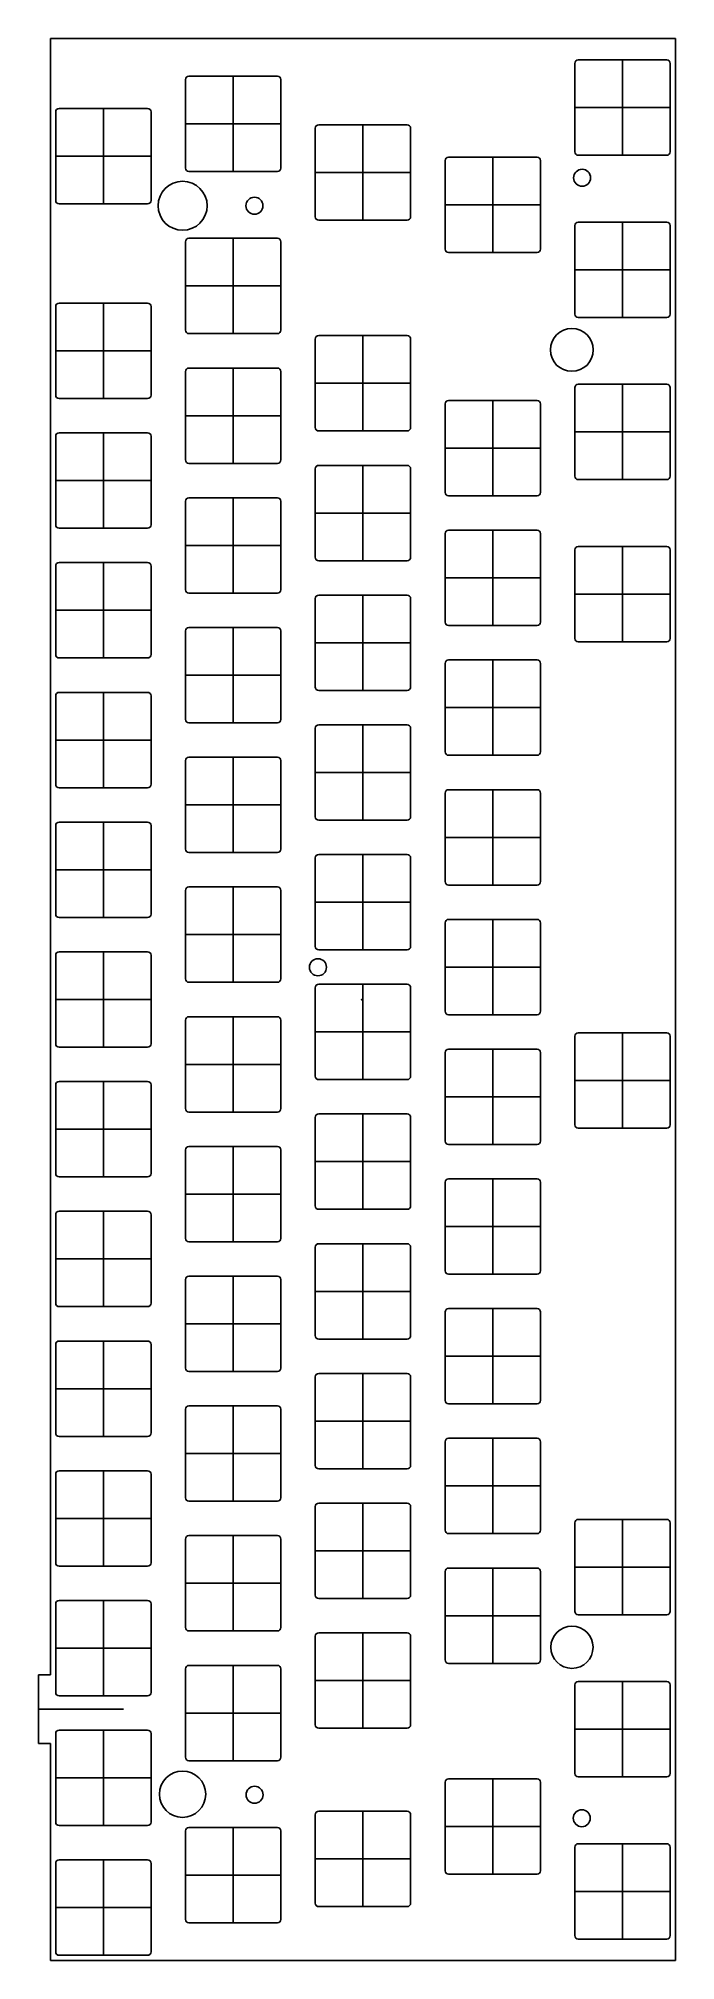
# Model space of a CAD drawing. Header units: centimetres. Extents: x -4.7 to 4.6, y -14.1 to 14.1.
import ezdxf

# ---------------------------------------------------------------- set-up
doc = ezdxf.new("R2010")
doc.units = ezdxf.units.CM
doc.header["$MEASUREMENT"] = 0
for name, color, linetype in [('tmp v6_Sketch10', 7, 'Continuous'), ('tmp v6_Sketch7', 7, 'Continuous'), ('tmp v6_Sketch9', 7, 'Continuous')]:
    doc.layers.add(name, color=color, linetype=linetype)

msp = doc.modelspace()

# ---------------------------------------------------------------- linework, layer by layer
at = {"layer": 'tmp v6_Sketch10'}
for p, q in [((-4.57, 14.115, 0.1), (-4.57, -9.91346, 0.1)), ((4.605, 14.115, 0.1), (-4.57, 14.115, 0.1)), ((4.605, -14.11, 0.1), (4.605, 14.115, 0.1)), ((-2.5375, 13.56125, 0.1), (-1.2375, 13.56125, 0.1)), ((3.1275, 12.449375, 0.1), (3.1275, 13.749375, 0.1)), ((3.1775, 13.799375, 0.1), (4.4775, 13.799375, 0.1)), ((4.5275, 13.749375, 0.1), (4.5275, 12.449375, 0.1)), ((-2.5875, 12.21125, 0.1), (-2.5875, 13.51125, 0.1)), ((-1.1875, 13.51125, 0.1), (-1.1875, 12.21125, 0.1)), ((-4.4925, 11.735, 0.1), (-4.4925, 13.035, 0.1)), ((-4.4425, 13.085, 0.1), (-3.1425, 13.085, 0.1)), ((-3.0925, 13.035, 0.1), (-3.0925, 11.735, 0.1)), ((-0.6825, 11.496875, 0.1), (-0.6825, 12.796875, 0.1)), ((-0.6325, 12.846875, 0.1), (0.6675, 12.846875, 0.1)), ((0.7175, 12.796875, 0.1), (0.7175, 11.496875, 0.1)), ((-1.2375, 12.16125, 0.1), (-2.5375, 12.16125, 0.1)), ((1.2225, 11.020625, 0.1), (1.2225, 12.320625, 0.1)), ((1.2725, 12.370625, 0.1), (2.5725, 12.370625, 0.1)), ((2.6225, 12.320625, 0.1), (2.6225, 11.020625, 0.1)), ((4.4775, 12.399375, 0.1), (3.1775, 12.399375, 0.1)), ((-3.1425, 11.685, 0.1), (-4.4425, 11.685, 0.1)), ((0.6675, 11.446875, 0.1), (-0.6325, 11.446875, 0.1)), ((3.1275, 10.068125, 0.1), (3.1275, 11.368125, 0.1)), ((3.1775, 11.418125, 0.1), (4.4775, 11.418125, 0.1)), ((4.5275, 11.368125, 0.1), (4.5275, 10.068125, 0.1)), ((-2.5875, 9.83, 0.1), (-2.5875, 11.13, 0.1)), ((-2.5375, 11.18, 0.1), (-1.2375, 11.18, 0.1)), ((-1.1875, 11.13, 0.1), (-1.1875, 9.83, 0.1)), ((2.5725, 10.970625, 0.1), (1.2725, 10.970625, 0.1)), ((-4.4925, 8.8775, 0.1), (-4.4925, 10.1775, 0.1)), ((-4.4425, 10.2275, 0.1), (-3.1425, 10.2275, 0.1)), ((-3.0925, 10.1775, 0.1), (-3.0925, 8.8775, 0.1)), ((4.4775, 10.018125, 0.1), (3.1775, 10.018125, 0.1)), ((-1.2375, 9.78, 0.1), (-2.5375, 9.78, 0.1)), ((-0.6825, 8.40125, 0.1), (-0.6825, 9.70125, 0.1)), ((-0.6325, 9.75125, 0.1), (0.6675, 9.75125, 0.1)), ((0.7175, 9.70125, 0.1), (0.7175, 8.40125, 0.1)), ((-2.5875, 7.925, 0.1), (-2.5875, 9.225, 0.1)), ((-2.5375, 9.275, 0.1), (-1.2375, 9.275, 0.1)), ((-1.1875, 9.225, 0.1), (-1.1875, 7.925, 0.1)), ((3.1775, 9.036875, 0.1), (4.4775, 9.036875, 0.1)), ((-3.1425, 8.8275, 0.1), (-4.4425, 8.8275, 0.1)), ((1.2725, 8.79875, 0.1), (2.5725, 8.79875, 0.1)), ((3.1275, 7.686875, 0.1), (3.1275, 8.986875, 0.1)), ((4.5275, 8.986875, 0.1), (4.5275, 7.686875, 0.1)), ((1.2225, 7.44875, 0.1), (1.2225, 8.74875, 0.1)), ((2.6225, 8.74875, 0.1), (2.6225, 7.44875, 0.1)), ((-4.4925, 6.9725, 0.1), (-4.4925, 8.2725, 0.1)), ((-4.4425, 8.3225, 0.1), (-3.1425, 8.3225, 0.1)), ((-3.0925, 8.2725, 0.1), (-3.0925, 6.9725, 0.1)), ((0.6675, 8.35125, 0.1), (-0.6325, 8.35125, 0.1)), ((-1.2375, 7.875, 0.1), (-2.5375, 7.875, 0.1)), ((-0.6825, 6.49625, 0.1), (-0.6825, 7.79625, 0.1)), ((-0.6325, 7.84625, 0.1), (0.6675, 7.84625, 0.1)), ((0.7175, 7.79625, 0.1), (0.7175, 6.49625, 0.1)), ((4.4775, 7.636875, 0.1), (3.1775, 7.636875, 0.1)), ((-2.5375, 7.37, 0.1), (-1.2375, 7.37, 0.1)), ((2.5725, 7.39875, 0.1), (1.2725, 7.39875, 0.1)), ((-2.5875, 6.02, 0.1), (-2.5875, 7.32, 0.1)), ((-1.1875, 7.32, 0.1), (-1.1875, 6.02, 0.1)), ((-3.1425, 6.9225, 0.1), (-4.4425, 6.9225, 0.1)), ((1.2225, 5.54375, 0.1), (1.2225, 6.84375, 0.1)), ((1.2725, 6.89375, 0.1), (2.5725, 6.89375, 0.1)), ((2.6225, 6.84375, 0.1), (2.6225, 5.54375, 0.1)), ((3.1275, 5.305625, 0.1), (3.1275, 6.605625, 0.1)), ((3.1775, 6.655625, 0.1), (4.4775, 6.655625, 0.1)), ((4.5275, 6.605625, 0.1), (4.5275, 5.305625, 0.1)), ((-4.4925, 5.0675, 0.1), (-4.4925, 6.3675, 0.1)), ((-4.4425, 6.4175, 0.1), (-3.1425, 6.4175, 0.1)), ((-3.0925, 6.3675, 0.1), (-3.0925, 5.0675, 0.1)), ((0.6675, 6.44625, 0.1), (-0.6325, 6.44625, 0.1)), ((-1.2375, 5.97, 0.1), (-2.5375, 5.97, 0.1)), ((-0.6325, 5.94125, 0.1), (0.6675, 5.94125, 0.1)), ((-0.6825, 4.59125, 0.1), (-0.6825, 5.89125, 0.1)), ((0.7175, 5.89125, 0.1), (0.7175, 4.59125, 0.1)), ((-2.5875, 4.115, 0.1), (-2.5875, 5.415, 0.1)), ((-2.5375, 5.465, 0.1), (-1.2375, 5.465, 0.1)), ((-1.1875, 5.415, 0.1), (-1.1875, 4.115, 0.1)), ((2.5725, 5.49375, 0.1), (1.2725, 5.49375, 0.1)), ((4.4775, 5.255625, 0.1), (3.1775, 5.255625, 0.1)), ((-3.1425, 5.0175, 0.1), (-4.4425, 5.0175, 0.1)), ((1.2225, 3.63875, 0.1), (1.2225, 4.93875, 0.1)), ((1.2725, 4.98875, 0.1), (2.5725, 4.98875, 0.1)), ((2.6225, 4.93875, 0.1), (2.6225, 3.63875, 0.1)), ((0.6675, 4.54125, 0.1), (-0.6325, 4.54125, 0.1)), ((-4.4925, 3.1625, 0.1), (-4.4925, 4.4625, 0.1)), ((-4.4425, 4.5125, 0.1), (-3.1425, 4.5125, 0.1)), ((-3.0925, 4.4625, 0.1), (-3.0925, 3.1625, 0.1)), ((-1.2375, 4.065, 0.1), (-2.5375, 4.065, 0.1)), ((-0.6825, 2.68625, 0.1), (-0.6825, 3.98625, 0.1)), ((-0.6325, 4.03625, 0.1), (0.6675, 4.03625, 0.1)), ((0.7175, 3.98625, 0.1), (0.7175, 2.68625, 0.1)), ((-2.5875, 2.21, 0.1), (-2.5875, 3.51, 0.1)), ((-2.5375, 3.56, 0.1), (-1.2375, 3.56, 0.1)), ((-1.1875, 3.51, 0.1), (-1.1875, 2.21, 0.1)), ((2.5725, 3.58875, 0.1), (1.2725, 3.58875, 0.1)), ((-3.1425, 3.1125, 0.1), (-4.4425, 3.1125, 0.1)), ((1.2225, 1.73375, 0.1), (1.2225, 3.03375, 0.1)), ((1.2725, 3.08375, 0.1), (2.5725, 3.08375, 0.1)), ((2.6225, 3.03375, 0.1), (2.6225, 1.73375, 0.1)), ((-4.4925, 1.2575, 0.1), (-4.4925, 2.5575, 0.1)), ((-4.4425, 2.6075, 0.1), (-3.1425, 2.6075, 0.1)), ((-3.0925, 2.5575, 0.1), (-3.0925, 1.2575, 0.1)), ((0.6675, 2.63625, 0.1), (-0.6325, 2.63625, 0.1)), ((-1.2375, 2.16, 0.1), (-2.5375, 2.16, 0.1)), ((-0.6825, 0.78125, 0.1), (-0.6825, 2.08125, 0.1)), ((-0.6325, 2.13125, 0.1), (0.6675, 2.13125, 0.1)), ((0.7175, 2.08125, 0.1), (0.7175, 0.78125, 0.1)), ((-2.5875, 0.305, 0.1), (-2.5875, 1.605, 0.1)), ((-2.5375, 1.655, 0.1), (-1.2375, 1.655, 0.1)), ((-1.1875, 1.605, 0.1), (-1.1875, 0.305, 0.1)), ((2.5725, 1.68375, 0.1), (1.2725, 1.68375, 0.1)), ((-3.1425, 1.2075, 0.1), (-4.4425, 1.2075, 0.1)), ((1.2725, 1.17875, 0.1), (2.5725, 1.17875, 0.1)), ((1.2225, -0.17125, 0.1), (1.2225, 1.12875, 0.1)), ((2.6225, 1.12875, 0.1), (2.6225, -0.17125, 0.1)), ((-4.4925, -0.6475, 0.1), (-4.4925, 0.6525, 0.1)), ((-4.4425, 0.7025, 0.1), (-3.1425, 0.7025, 0.1)), ((-3.0925, 0.6525, 0.1), (-3.0925, -0.6475, 0.1)), ((0.6675, 0.73125, 0.1), (-0.6325, 0.73125, 0.1)), ((-1.2375, 0.255, 0.1), (-2.5375, 0.255, 0.1)), ((-0.6825, -1.12375, 0.1), (-0.6825, 0.17625, 0.1)), ((-0.6325, 0.22625, 0.1), (0.6675, 0.22625, 0.1)), ((0.7175, 0.17625, 0.1), (0.7175, -1.12375, 0.1)), ((-2.5375, -0.25, 0.1), (-1.2375, -0.25, 0.1)), ((2.5725, -0.22125, 0.1), (1.2725, -0.22125, 0.1)), ((-2.5875, -1.6, 0.1), (-2.5875, -0.3, 0.1)), ((-1.1875, -0.3, 0.1), (-1.1875, -1.6, 0.1)), ((3.1275, -1.838125, 0.1), (3.1275, -0.538125, 0.1)), ((3.1775, -0.488125, 0.1), (4.4775, -0.488125, 0.1)), ((4.5275, -0.538125, 0.1), (4.5275, -1.838125, 0.1)), ((-3.1425, -0.6975, 0.1), (-4.4425, -0.6975, 0.1)), ((1.2225, -2.07625, 0.1), (1.2225, -0.77625, 0.1)), ((1.2725, -0.72625, 0.1), (2.5725, -0.72625, 0.1)), ((2.6225, -0.77625, 0.1), (2.6225, -2.07625, 0.1)), ((-4.4925, -2.5525, 0.1), (-4.4925, -1.2525, 0.1)), ((-4.4425, -1.2025, 0.1), (-3.1425, -1.2025, 0.1)), ((-3.0925, -1.2525, 0.1), (-3.0925, -2.5525, 0.1)), ((0.6675, -1.17375, 0.1), (-0.6325, -1.17375, 0.1)), ((-1.2375, -1.65, 0.1), (-2.5375, -1.65, 0.1)), ((-0.6325, -1.67875, 0.1), (0.6675, -1.67875, 0.1)), ((-0.6825, -3.02875, 0.1), (-0.6825, -1.72875, 0.1)), ((0.7175, -1.72875, 0.1), (0.7175, -3.02875, 0.1)), ((4.4775, -1.888125, 0.1), (3.1775, -1.888125, 0.1)), ((-2.5875, -3.505, 0.1), (-2.5875, -2.205, 0.1)), ((-2.5375, -2.155, 0.1), (-1.2375, -2.155, 0.1)), ((-1.1875, -2.205, 0.1), (-1.1875, -3.505, 0.1)), ((2.5725, -2.12625, 0.1), (1.2725, -2.12625, 0.1)), ((-3.1425, -2.6025, 0.1), (-4.4425, -2.6025, 0.1)), ((1.2225, -3.98125, 0.1), (1.2225, -2.68125, 0.1)), ((1.2725, -2.63125, 0.1), (2.5725, -2.63125, 0.1)), ((2.6225, -2.68125, 0.1), (2.6225, -3.98125, 0.1)), ((0.6675, -3.07875, 0.1), (-0.6325, -3.07875, 0.1)), ((-4.4925, -4.4575, 0.1), (-4.4925, -3.1575, 0.1)), ((-4.4425, -3.1075, 0.1), (-3.1425, -3.1075, 0.1)), ((-3.0925, -3.1575, 0.1), (-3.0925, -4.4575, 0.1)), ((-1.2375, -3.555, 0.1), (-2.5375, -3.555, 0.1)), ((-0.6825, -4.93375, 0.1), (-0.6825, -3.63375, 0.1)), ((-0.6325, -3.58375, 0.1), (0.6675, -3.58375, 0.1)), ((0.7175, -3.63375, 0.1), (0.7175, -4.93375, 0.1)), ((-2.5875, -5.41, 0.1), (-2.5875, -4.11, 0.1)), ((-2.5375, -4.06, 0.1), (-1.2375, -4.06, 0.1)), ((-1.1875, -4.11, 0.1), (-1.1875, -5.41, 0.1)), ((2.5725, -4.03125, 0.1), (1.2725, -4.03125, 0.1)), ((-3.1425, -4.5075, 0.1), (-4.4425, -4.5075, 0.1)), ((1.2225, -5.88625, 0.1), (1.2225, -4.58625, 0.1)), ((1.2725, -4.53625, 0.1), (2.5725, -4.53625, 0.1)), ((2.6225, -4.58625, 0.1), (2.6225, -5.88625, 0.1)), ((-4.4925, -6.3625, 0.1), (-4.4925, -5.0625, 0.1)), ((-4.4425, -5.0125, 0.1), (-3.1425, -5.0125, 0.1)), ((-3.0925, -5.0625, 0.1), (-3.0925, -6.3625, 0.1)), ((0.6675, -4.98375, 0.1), (-0.6325, -4.98375, 0.1)), ((-1.2375, -5.46, 0.1), (-2.5375, -5.46, 0.1)), ((-0.6825, -6.83875, 0.1), (-0.6825, -5.53875, 0.1)), ((-0.6325, -5.48875, 0.1), (0.6675, -5.48875, 0.1)), ((0.7175, -5.53875, 0.1), (0.7175, -6.83875, 0.1)), ((-2.5875, -7.315, 0.1), (-2.5875, -6.015, 0.1)), ((-2.5375, -5.965, 0.1), (-1.2375, -5.965, 0.1)), ((-1.1875, -6.015, 0.1), (-1.1875, -7.315, 0.1)), ((2.5725, -5.93625, 0.1), (1.2725, -5.93625, 0.1)), ((-3.1425, -6.4125, 0.1), (-4.4425, -6.4125, 0.1)), ((1.2225, -7.79125, 0.1), (1.2225, -6.49125, 0.1)), ((1.2725, -6.44125, 0.1), (2.5725, -6.44125, 0.1)), ((2.6225, -6.49125, 0.1), (2.6225, -7.79125, 0.1)), ((-4.4925, -8.2675, 0.1), (-4.4925, -6.9675, 0.1)), ((-4.4425, -6.9175, 0.1), (-3.1425, -6.9175, 0.1)), ((-3.0925, -6.9675, 0.1), (-3.0925, -8.2675, 0.1)), ((0.6675, -6.88875, 0.1), (-0.6325, -6.88875, 0.1)), ((-1.2375, -7.365, 0.1), (-2.5375, -7.365, 0.1)), ((-0.6825, -8.74375, 0.1), (-0.6825, -7.44375, 0.1)), ((-0.6325, -7.39375, 0.1), (0.6675, -7.39375, 0.1)), ((0.7175, -7.44375, 0.1), (0.7175, -8.74375, 0.1)), ((-2.5375, -7.87, 0.1), (-1.2375, -7.87, 0.1)), ((2.5725, -7.84125, 0.1), (1.2725, -7.84125, 0.1)), ((3.1275, -8.981875, 0.1), (3.1275, -7.681875, 0.1)), ((3.1775, -7.631875, 0.1), (4.4775, -7.631875, 0.1)), ((4.5275, -7.681875, 0.1), (4.5275, -8.981875, 0.1)), ((-2.5875, -9.22, 0.1), (-2.5875, -7.92, 0.1)), ((-1.1875, -7.92, 0.1), (-1.1875, -9.22, 0.1)), ((-3.1425, -8.3175, 0.1), (-4.4425, -8.3175, 0.1)), ((1.2225, -9.69625, 0.1), (1.2225, -8.39625, 0.1)), ((1.2725, -8.34625, 0.1), (2.5725, -8.34625, 0.1)), ((2.6225, -8.39625, 0.1), (2.6225, -9.69625, 0.1)), ((-4.4925, -10.1725, 0.1), (-4.4925, -8.8725, 0.1)), ((-4.4425, -8.8225, 0.1), (-3.1425, -8.8225, 0.1)), ((-3.0925, -8.8725, 0.1), (-3.0925, -10.1725, 0.1)), ((0.6675, -8.79375, 0.1), (-0.6325, -8.79375, 0.1)), ((4.4775, -9.031875, 0.1), (3.1775, -9.031875, 0.1)), ((-1.2375, -9.27, 0.1), (-2.5375, -9.27, 0.1)), ((-0.6325, -9.29875, 0.1), (0.6675, -9.29875, 0.1)), ((-0.6825, -10.64875, 0.1), (-0.6825, -9.34875, 0.1)), ((0.7175, -9.34875, 0.1), (0.7175, -10.64875, 0.1)), ((-2.5875, -11.125, 0.1), (-2.5875, -9.825, 0.1)), ((-2.5375, -9.775, 0.1), (-1.2375, -9.775, 0.1)), ((-1.1875, -9.825, 0.1), (-1.1875, -11.125, 0.1)), ((2.5725, -9.74625, 0.1), (1.2725, -9.74625, 0.1)), ((-4.57, -9.91346, 0.1), (-4.745, -9.91346, 0.1)), ((-4.745, -9.91346, 0.1), (-4.745, -10.92476, 0.1)), ((3.1275, -11.363125, 0.1), (3.1275, -10.063125, 0.1)), ((3.1775, -10.013125, 0.1), (4.4775, -10.013125, 0.1)), ((4.5275, -10.063125, 0.1), (4.5275, -11.363125, 0.1)), ((-3.1425, -10.2225, 0.1), (-4.4425, -10.2225, 0.1)), ((0.6675, -10.69875, 0.1), (-0.6325, -10.69875, 0.1)), ((-4.745, -10.92476, 0.1), (-4.57, -10.92476, 0.1)), ((-4.57, -10.92476, 0.1), (-4.57, -14.11, 0.1)), ((-4.4925, -12.0775, 0.1), (-4.4925, -10.7775, 0.1)), ((-4.4425, -10.7275, 0.1), (-3.1425, -10.7275, 0.1)), ((-3.0925, -10.7775, 0.1), (-3.0925, -12.0775, 0.1)), ((-1.2375, -11.175, 0.1), (-2.5375, -11.175, 0.1)), ((1.2225, -12.791875, 0.1), (1.2225, -11.491875, 0.1)), ((1.2725, -11.441875, 0.1), (2.5725, -11.441875, 0.1)), ((2.6225, -11.491875, 0.1), (2.6225, -12.791875, 0.1)), ((4.4775, -11.413125, 0.1), (3.1775, -11.413125, 0.1)), ((-3.1425, -12.1275, 0.1), (-4.4425, -12.1275, 0.1)), ((-0.6825, -13.268125, 0.1), (-0.6825, -11.968125, 0.1)), ((-0.6325, -11.918125, 0.1), (0.6675, -11.918125, 0.1)), ((0.7175, -11.968125, 0.1), (0.7175, -13.268125, 0.1)), ((-2.5875, -13.50625, 0.1), (-2.5875, -12.20625, 0.1)), ((-2.5375, -12.15625, 0.1), (-1.2375, -12.15625, 0.1)), ((-1.1875, -12.20625, 0.1), (-1.1875, -13.50625, 0.1)), ((3.1775, -12.394375, 0.1), (4.4775, -12.394375, 0.1)), ((-4.4925, -13.9825, 0.1), (-4.4925, -12.6825, 0.1)), ((-4.4425, -12.6325, 0.1), (-3.1425, -12.6325, 0.1)), ((-3.0925, -12.6825, 0.1), (-3.0925, -13.9825, 0.1)), ((3.1275, -13.744375, 0.1), (3.1275, -12.444375, 0.1)), ((4.5275, -12.444375, 0.1), (4.5275, -13.744375, 0.1)), ((2.5725, -12.841875, 0.1), (1.2725, -12.841875, 0.1)), ((0.6675, -13.318125, 0.1), (-0.6325, -13.318125, 0.1)), ((-1.2375, -13.55625, 0.1), (-2.5375, -13.55625, 0.1)), ((4.4775, -13.794375, 0.1), (3.1775, -13.794375, 0.1)), ((-4.57, -14.11, 0.1), (4.605, -14.11, 0.1)), ((-3.1425, -14.0325, 0.1), (-4.4425, -14.0325, 0.1))]:
    msp.add_line(p, q, dxfattribs=at)
for centre, radius in [((3.234142, 12.069298, 0.1), 0.125), ((-2.628996, 11.658722, 0.1), 0.36), ((-1.57471, 11.658722, 0.1), 0.125), ((3.082983, 9.542024, 0.1), 0.315), ((-0.642678, 0.475237, 0.1), 0.125), ((3.084514, -9.508965, 0.1), 0.31), ((-2.629634, -11.667778, 0.1), 0.34), ((-1.573193, -11.675254, 0.1), 0.125), ((3.229198, -12.019334, 0.1), 0.125)]:
    msp.add_circle(centre, radius, dxfattribs=at)
for centre, start, end in [((-2.5375, 13.51125, 0.1), 90, 180), ((-1.2375, 13.51125, 0.1), 360, 90), ((3.1775, 13.749375, 0.1), 90, 180), ((4.4775, 13.749375, 0.1), 0, 90), ((-4.4425, 13.035, 0.1), 90, 180), ((-3.1425, 13.035, 0.1), 360, 90), ((-0.6325, 12.796875, 0.1), 90, 180), ((0.6675, 12.796875, 0.1), 360, 90), ((3.1775, 12.449375, 0.1), 180, 270), ((4.4775, 12.449375, 0.1), 270, 0), ((-2.5375, 12.21125, 0.1), 180, 270), ((-1.2375, 12.21125, 0.1), 270, 0), ((1.2725, 12.320625, 0.1), 90, 180), ((2.5725, 12.320625, 0.1), 360, 90), ((-4.4425, 11.735, 0.1), 180, 270), ((-3.1425, 11.735, 0.1), 270, 0), ((-0.6325, 11.496875, 0.1), 180, 270), ((0.6675, 11.496875, 0.1), 270, 0), ((3.1775, 11.368125, 0.1), 90, 180), ((4.4775, 11.368125, 0.1), 0, 90), ((-2.5375, 11.13, 0.1), 90, 180), ((-1.2375, 11.13, 0.1), 360, 90), ((1.2725, 11.020625, 0.1), 180, 270), ((2.5725, 11.020625, 0.1), 270, 0), ((-4.4425, 10.1775, 0.1), 90, 180), ((-3.1425, 10.1775, 0.1), 360, 90), ((3.1775, 10.068125, 0.1), 180, 270), ((4.4775, 10.068125, 0.1), 270, 0), ((-2.5375, 9.83, 0.1), 180, 270), ((-1.2375, 9.83, 0.1), 270, 0), ((-0.6325, 9.70125, 0.1), 90, 180), ((0.6675, 9.70125, 0.1), 360, 90), ((-2.5375, 9.225, 0.1), 90, 180), ((-1.2375, 9.225, 0.1), 360, 90), ((3.1775, 8.986875, 0.1), 90, 180), ((4.4775, 8.986875, 0.1), 0, 90), ((-4.4425, 8.8775, 0.1), 180, 270), ((-3.1425, 8.8775, 0.1), 270, 0), ((1.2725, 8.74875, 0.1), 90, 180), ((2.5725, 8.74875, 0.1), 360, 90), ((-4.4425, 8.2725, 0.1), 90, 180), ((-3.1425, 8.2725, 0.1), 360, 90), ((-0.6325, 8.40125, 0.1), 180, 270), ((0.6675, 8.40125, 0.1), 270, 0), ((-2.5375, 7.925, 0.1), 180, 270), ((-1.2375, 7.925, 0.1), 270, 0), ((-0.6325, 7.79625, 0.1), 90, 180), ((0.6675, 7.79625, 0.1), 0, 90), ((3.1775, 7.686875, 0.1), 180, 270), ((4.4775, 7.686875, 0.1), 270, 0), ((-2.5375, 7.32, 0.1), 90, 180), ((-1.2375, 7.32, 0.1), 0, 90), ((1.2725, 7.44875, 0.1), 180, 270), ((2.5725, 7.44875, 0.1), 270, 0), ((-4.4425, 6.9725, 0.1), 180, 270), ((-3.1425, 6.9725, 0.1), 270, 0), ((1.2725, 6.84375, 0.1), 90, 180), ((2.5725, 6.84375, 0.1), 0, 90), ((-0.6325, 6.49625, 0.1), 180, 270), ((0.6675, 6.49625, 0.1), 270, 0), ((3.1775, 6.605625, 0.1), 90, 180), ((4.4775, 6.605625, 0.1), 360, 90), ((-4.4425, 6.3675, 0.1), 90, 180), ((-3.1425, 6.3675, 0.1), 0, 90), ((-2.5375, 6.02, 0.1), 180, 270), ((-1.2375, 6.02, 0.1), 270, 0), ((-0.6325, 5.89125, 0.1), 90, 180), ((0.6675, 5.89125, 0.1), 0, 90), ((-2.5375, 5.415, 0.1), 90, 180), ((-1.2375, 5.415, 0.1), 0, 90), ((1.2725, 5.54375, 0.1), 180, 270), ((2.5725, 5.54375, 0.1), 270, 0), ((3.1775, 5.305625, 0.1), 180, 270), ((4.4775, 5.305625, 0.1), 270, 0), ((-4.4425, 5.0675, 0.1), 180, 270), ((-3.1425, 5.0675, 0.1), 270, 0), ((1.2725, 4.93875, 0.1), 90, 180), ((2.5725, 4.93875, 0.1), 0, 90), ((-0.6325, 4.59125, 0.1), 180, 270), ((0.6675, 4.59125, 0.1), 270, 0), ((-4.4425, 4.4625, 0.1), 90, 180), ((-3.1425, 4.4625, 0.1), 0, 90), ((-2.5375, 4.115, 0.1), 180, 270), ((-1.2375, 4.115, 0.1), 270, 0), ((-0.6325, 3.98625, 0.1), 90, 180), ((0.6675, 3.98625, 0.1), 360, 90), ((-2.5375, 3.51, 0.1), 90, 180), ((-1.2375, 3.51, 0.1), 0, 90), ((1.2725, 3.63875, 0.1), 180, 270), ((2.5725, 3.63875, 0.1), 270, 360), ((-4.4425, 3.1625, 0.1), 180, 270), ((-3.1425, 3.1625, 0.1), 270, 360), ((1.2725, 3.03375, 0.1), 90, 180), ((2.5725, 3.03375, 0.1), 0, 90), ((-4.4425, 2.5575, 0.1), 90, 180), ((-3.1425, 2.5575, 0.1), 0, 90), ((-0.6325, 2.68625, 0.1), 180, 270), ((0.6675, 2.68625, 0.1), 270, 360), ((-2.5375, 2.21, 0.1), 180, 270), ((-1.2375, 2.21, 0.1), 270, 360), ((-0.6325, 2.08125, 0.1), 90, 180), ((0.6675, 2.08125, 0.1), 0, 90), ((1.2725, 1.73375, 0.1), 180, 270), ((2.5725, 1.73375, 0.1), 270, 0), ((-2.5375, 1.605, 0.1), 90, 180), ((-1.2375, 1.605, 0.1), 360, 90), ((-4.4425, 1.2575, 0.1), 180, 270), ((-3.1425, 1.2575, 0.1), 270, 0), ((1.2725, 1.12875, 0.1), 90, 180), ((2.5725, 1.12875, 0.1), 360, 90), ((-4.4425, 0.6525, 0.1), 90, 180), ((-3.1425, 0.6525, 0.1), 0, 90), ((-0.6325, 0.78125, 0.1), 180, 270), ((0.6675, 0.78125, 0.1), 270, 360), ((-2.5375, 0.305, 0.1), 180, 270), ((-1.2375, 0.305, 0.1), 270, 0), ((-0.6325, 0.17625, 0.1), 90, 180), ((0.6675, 0.17625, 0.1), 360, 90), ((-2.5375, -0.3, 0.1), 90, 180), ((-1.2375, -0.3, 0.1), 360, 90), ((1.2725, -0.17125, 0.1), 180, 270), ((2.5725, -0.17125, 0.1), 270, 360), ((3.1775, -0.538125, 0.1), 90, 180), ((4.4775, -0.538125, 0.1), 360, 90), ((-4.4425, -0.6475, 0.1), 180, 270), ((-3.1425, -0.6475, 0.1), 270, 360), ((1.2725, -0.77625, 0.1), 90, 180), ((2.5725, -0.77625, 0.1), 360, 90), ((-0.6325, -1.12375, 0.1), 180, 270), ((0.6675, -1.12375, 0.1), 270, 0), ((-4.4425, -1.2525, 0.1), 90, 180), ((-3.1425, -1.2525, 0.1), 0, 90), ((-2.5375, -1.6, 0.1), 180, 270), ((-1.2375, -1.6, 0.1), 270, 0), ((-0.6325, -1.72875, 0.1), 90, 180), ((0.6675, -1.72875, 0.1), 360, 90), ((3.1775, -1.838125, 0.1), 180, 270), ((4.4775, -1.838125, 0.1), 270, 0), ((-2.5375, -2.205, 0.1), 90, 180), ((-1.2375, -2.205, 0.1), 0, 90), ((1.2725, -2.07625, 0.1), 180, 270), ((2.5725, -2.07625, 0.1), 270, 360), ((-4.4425, -2.5525, 0.1), 180, 270), ((-3.1425, -2.5525, 0.1), 270, 360), ((1.2725, -2.68125, 0.1), 90, 180), ((2.5725, -2.68125, 0.1), 0, 90), ((-0.6325, -3.02875, 0.1), 180, 270), ((0.6675, -3.02875, 0.1), 270, 360), ((-4.4425, -3.1575, 0.1), 90, 180), ((-3.1425, -3.1575, 0.1), 0, 90), ((-2.5375, -3.505, 0.1), 180, 270), ((-1.2375, -3.505, 0.1), 270, 360), ((-0.6325, -3.63375, 0.1), 90, 180), ((0.6675, -3.63375, 0.1), 0, 90), ((-2.5375, -4.11, 0.1), 90, 180), ((-1.2375, -4.11, 0.1), 0, 90), ((1.2725, -3.98125, 0.1), 180, 270), ((2.5725, -3.98125, 0.1), 270, 0), ((-4.4425, -4.4575, 0.1), 180, 270), ((-3.1425, -4.4575, 0.1), 270, 0), ((1.2725, -4.58625, 0.1), 90, 180), ((2.5725, -4.58625, 0.1), 0, 90), ((-4.4425, -5.0625, 0.1), 90, 180), ((-3.1425, -5.0625, 0.1), 0, 90), ((-0.6325, -4.93375, 0.1), 180, 270), ((0.6675, -4.93375, 0.1), 270, 0), ((-2.5375, -5.41, 0.1), 180, 270), ((-1.2375, -5.41, 0.1), 270, 0), ((-0.6325, -5.53875, 0.1), 90, 180), ((0.6675, -5.53875, 0.1), 0, 90), ((1.2725, -5.88625, 0.1), 180, 270), ((2.5725, -5.88625, 0.1), 270, 0), ((-2.5375, -6.015, 0.1), 90, 180), ((-1.2375, -6.015, 0.1), 0, 90), ((-4.4425, -6.3625, 0.1), 180, 270), ((-3.1425, -6.3625, 0.1), 270, 0), ((1.2725, -6.49125, 0.1), 90, 180), ((2.5725, -6.49125, 0.1), 0, 90), ((-4.4425, -6.9675, 0.1), 90, 180), ((-3.1425, -6.9675, 0.1), 0, 90), ((-0.6325, -6.83875, 0.1), 180, 270), ((0.6675, -6.83875, 0.1), 270, 0), ((-2.5375, -7.315, 0.1), 180, 270), ((-1.2375, -7.315, 0.1), 270, 0), ((-0.6325, -7.44375, 0.1), 90, 180), ((0.6675, -7.44375, 0.1), 0, 90), ((-2.5375, -7.92, 0.1), 90, 180), ((-1.2375, -7.92, 0.1), 0, 90), ((1.2725, -7.79125, 0.1), 180, 270), ((2.5725, -7.79125, 0.1), 270, 0), ((3.1775, -7.681875, 0.1), 90, 180), ((4.4775, -7.681875, 0.1), 360, 90), ((-4.4425, -8.2675, 0.1), 180, 270), ((-3.1425, -8.2675, 0.1), 270, 360), ((1.2725, -8.39625, 0.1), 90, 180), ((2.5725, -8.39625, 0.1), 0, 90), ((-0.6325, -8.74375, 0.1), 180, 270), ((0.6675, -8.74375, 0.1), 270, 0), ((-4.4425, -8.8725, 0.1), 90, 180), ((-3.1425, -8.8725, 0.1), 0, 90), ((3.1775, -8.981875, 0.1), 180, 270), ((4.4775, -8.981875, 0.1), 270, 0), ((-2.5375, -9.22, 0.1), 180, 270), ((-1.2375, -9.22, 0.1), 270, 0), ((-0.6325, -9.34875, 0.1), 90, 180), ((0.6675, -9.34875, 0.1), 360, 90), ((-2.5375, -9.825, 0.1), 90, 180), ((-1.2375, -9.825, 0.1), 360, 90), ((1.2725, -9.69625, 0.1), 180, 270), ((2.5725, -9.69625, 0.1), 270, 360), ((3.1775, -10.063125, 0.1), 90, 180), ((4.4775, -10.063125, 0.1), 0, 90), ((-4.4425, -10.1725, 0.1), 180, 270), ((-3.1425, -10.1725, 0.1), 270, 0), ((-0.6325, -10.64875, 0.1), 180, 270), ((0.6675, -10.64875, 0.1), 270, 0), ((-4.4425, -10.7775, 0.1), 90, 180), ((-3.1425, -10.7775, 0.1), 360, 90), ((-2.5375, -11.125, 0.1), 180, 270), ((-1.2375, -11.125, 0.1), 270, 360), ((1.2725, -11.491875, 0.1), 90, 180), ((2.5725, -11.491875, 0.1), 0, 90), ((3.1775, -11.363125, 0.1), 180, 270), ((4.4775, -11.363125, 0.1), 270, 0), ((-4.4425, -12.0775, 0.1), 180, 270), ((-3.1425, -12.0775, 0.1), 270, 360), ((-0.6325, -11.968125, 0.1), 90, 180), ((0.6675, -11.968125, 0.1), 0, 90), ((-2.5375, -12.20625, 0.1), 90, 180), ((-1.2375, -12.20625, 0.1), 0, 90), ((3.1775, -12.444375, 0.1), 90, 180), ((4.4775, -12.444375, 0.1), 0, 90), ((-4.4425, -12.6825, 0.1), 90, 180), ((-3.1425, -12.6825, 0.1), 0, 90), ((1.2725, -12.791875, 0.1), 180, 270), ((2.5725, -12.791875, 0.1), 270, 360), ((-2.5375, -13.50625, 0.1), 180, 270), ((-1.2375, -13.50625, 0.1), 270, 360), ((-0.6325, -13.268125, 0.1), 180, 270), ((0.6675, -13.268125, 0.1), 270, 0), ((3.1775, -13.744375, 0.1), 180, 270), ((4.4775, -13.744375, 0.1), 270, 0), ((-4.4425, -13.9825, 0.1), 180, 270), ((-3.1425, -13.9825, 0.1), 270, 0)]:
    msp.add_arc(centre, 0.05, start, end, dxfattribs=at)
msp.add_point((0, 0, 0.1), dxfattribs=at)
at = {"layer": 'tmp v6_Sketch7'}
for p, q in [((4.605, 14.115, 0.1), (-4.57, 14.115, 0.1)), ((-4.57, 14.115, 0.1), (-4.57, -9.91346, 0.1)), ((4.605, -14.11, 0.1), (4.605, 14.115, 0.1)), ((-2.5375, 13.56125, 0.1), (-1.2375, 13.56125, 0.1)), ((-1.8875, 12.16125, 0.1), (-1.8875, 13.56125, 0.1)), ((3.1275, 12.449375, 0.1), (3.1275, 13.749375, 0.1)), ((3.1775, 13.799375, 0.1), (4.4775, 13.799375, 0.1)), ((3.8275, 12.399375, 0.1), (3.8275, 13.799375, 0.1)), ((4.5275, 13.749375, 0.1), (4.5275, 12.449375, 0.1)), ((-2.5875, 12.21125, 0.1), (-2.5875, 13.51125, 0.1)), ((-1.1875, 13.51125, 0.1), (-1.1875, 12.21125, 0.1)), ((-4.4925, 11.735, 0.1), (-4.4925, 13.035, 0.1)), ((-4.4425, 13.085, 0.1), (-3.1425, 13.085, 0.1)), ((-3.7925, 11.685, 0.1), (-3.7925, 13.085, 0.1)), ((-3.0925, 13.035, 0.1), (-3.0925, 11.735, 0.1)), ((4.5275, 13.099375, 0.1), (3.1275, 13.099375, 0.1)), ((-1.1875, 12.86125, 0.1), (-2.5875, 12.86125, 0.1)), ((-0.6825, 11.496875, 0.1), (-0.6825, 12.796875, 0.1)), ((-0.6325, 12.846875, 0.1), (0.6675, 12.846875, 0.1)), ((0.0175, 11.446875, 0.1), (0.0175, 12.846875, 0.1)), ((0.7175, 12.796875, 0.1), (0.7175, 11.496875, 0.1)), ((-3.0925, 12.385, 0.1), (-4.4925, 12.385, 0.1)), ((-1.2375, 12.16125, 0.1), (-2.5375, 12.16125, 0.1)), ((0.7175, 12.146875, 0.1), (-0.6825, 12.146875, 0.1)), ((1.2225, 11.020625, 0.1), (1.2225, 12.320625, 0.1)), ((1.2725, 12.370625, 0.1), (2.5725, 12.370625, 0.1)), ((1.9225, 10.970625, 0.1), (1.9225, 12.370625, 0.1)), ((2.6225, 12.320625, 0.1), (2.6225, 11.020625, 0.1)), ((4.4775, 12.399375, 0.1), (3.1775, 12.399375, 0.1)), ((-3.1425, 11.685, 0.1), (-4.4425, 11.685, 0.1)), ((2.6225, 11.670625, 0.1), (1.2225, 11.670625, 0.1)), ((0.6675, 11.446875, 0.1), (-0.6325, 11.446875, 0.1)), ((3.1275, 10.068125, 0.1), (3.1275, 11.368125, 0.1)), ((3.1775, 11.418125, 0.1), (4.4775, 11.418125, 0.1)), ((3.8275, 10.018125, 0.1), (3.8275, 11.418125, 0.1)), ((4.5275, 11.368125, 0.1), (4.5275, 10.068125, 0.1)), ((-2.5875, 9.83, 0.1), (-2.5875, 11.13, 0.1)), ((-2.5375, 11.18, 0.1), (-1.2375, 11.18, 0.1)), ((-1.8875, 9.78, 0.1), (-1.8875, 11.18, 0.1)), ((-1.1875, 11.13, 0.1), (-1.1875, 9.83, 0.1)), ((2.5725, 10.970625, 0.1), (1.2725, 10.970625, 0.1)), ((-1.1875, 10.48, 0.1), (-2.5875, 10.48, 0.1)), ((3.1275, 10.718125, 0.1), (4.5275, 10.718125, 0.1)), ((-4.4925, 8.8775, 0.1), (-4.4925, 10.1775, 0.1)), ((-4.4425, 10.2275, 0.1), (-3.1425, 10.2275, 0.1)), ((-3.7925, 8.8275, 0.1), (-3.7925, 10.2275, 0.1)), ((-3.0925, 10.1775, 0.1), (-3.0925, 8.8775, 0.1)), ((4.4775, 10.018125, 0.1), (3.1775, 10.018125, 0.1)), ((-1.2375, 9.78, 0.1), (-2.5375, 9.78, 0.1)), ((-0.6825, 8.40125, 0.1), (-0.6825, 9.70125, 0.1)), ((-0.6325, 9.75125, 0.1), (0.6675, 9.75125, 0.1)), ((0.0175, 8.35125, 0.1), (0.0175, 9.75125, 0.1)), ((0.7175, 9.70125, 0.1), (0.7175, 8.40125, 0.1)), ((-3.0925, 9.5275, 0.1), (-4.4925, 9.5275, 0.1)), ((-2.5875, 7.925, 0.1), (-2.5875, 9.225, 0.1)), ((-2.5375, 9.275, 0.1), (-1.2375, 9.275, 0.1)), ((-1.8875, 7.875, 0.1), (-1.8875, 9.275, 0.1)), ((-1.1875, 9.225, 0.1), (-1.1875, 7.925, 0.1)), ((0.7175, 9.05125, 0.1), (-0.6825, 9.05125, 0.1)), ((3.1775, 9.036875, 0.1), (4.4775, 9.036875, 0.1)), ((3.8275, 7.636875, 0.1), (3.8275, 9.036875, 0.1)), ((-3.1425, 8.8275, 0.1), (-4.4425, 8.8275, 0.1)), ((1.2725, 8.79875, 0.1), (2.5725, 8.79875, 0.1)), ((1.9225, 7.39875, 0.1), (1.9225, 8.79875, 0.1)), ((3.1275, 7.686875, 0.1), (3.1275, 8.986875, 0.1)), ((4.5275, 8.986875, 0.1), (4.5275, 7.686875, 0.1)), ((-1.1875, 8.575, 0.1), (-2.5875, 8.575, 0.1)), ((1.2225, 7.44875, 0.1), (1.2225, 8.74875, 0.1)), ((2.6225, 8.74875, 0.1), (2.6225, 7.44875, 0.1)), ((-4.4925, 6.9725, 0.1), (-4.4925, 8.2725, 0.1)), ((-4.4425, 8.3225, 0.1), (-3.1425, 8.3225, 0.1)), ((-3.7925, 6.9225, 0.1), (-3.7925, 8.3225, 0.1)), ((-3.0925, 8.2725, 0.1), (-3.0925, 6.9725, 0.1)), ((0.6675, 8.35125, 0.1), (-0.6325, 8.35125, 0.1)), ((3.1275, 8.336875, 0.1), (4.5275, 8.336875, 0.1)), ((2.6225, 8.09875, 0.1), (1.2225, 8.09875, 0.1)), ((-3.0925, 7.6225, 0.1), (-4.4925, 7.6225, 0.1)), ((-1.2375, 7.875, 0.1), (-2.5375, 7.875, 0.1)), ((-0.6825, 6.49625, 0.1), (-0.6825, 7.79625, 0.1)), ((-0.6325, 7.84625, 0.1), (0.6675, 7.84625, 0.1)), ((0.0175, 6.44625, 0.1), (0.0175, 7.84625, 0.1)), ((0.7175, 7.79625, 0.1), (0.7175, 6.49625, 0.1)), ((4.4775, 7.636875, 0.1), (3.1775, 7.636875, 0.1)), ((-2.5375, 7.37, 0.1), (-1.2375, 7.37, 0.1)), ((-1.8875, 5.97, 0.1), (-1.8875, 7.37, 0.1)), ((2.5725, 7.39875, 0.1), (1.2725, 7.39875, 0.1)), ((-2.5875, 6.02, 0.1), (-2.5875, 7.32, 0.1)), ((-1.1875, 7.32, 0.1), (-1.1875, 6.02, 0.1)), ((0.7175, 7.14625, 0.1), (-0.6825, 7.14625, 0.1)), ((-3.1425, 6.9225, 0.1), (-4.4425, 6.9225, 0.1)), ((1.2225, 5.54375, 0.1), (1.2225, 6.84375, 0.1)), ((1.2725, 6.89375, 0.1), (2.5725, 6.89375, 0.1)), ((1.9225, 5.49375, 0.1), (1.9225, 6.89375, 0.1)), ((2.6225, 6.84375, 0.1), (2.6225, 5.54375, 0.1)), ((-1.1875, 6.67, 0.1), (-2.5875, 6.67, 0.1)), ((3.1275, 5.305625, 0.1), (3.1275, 6.605625, 0.1)), ((3.1775, 6.655625, 0.1), (4.4775, 6.655625, 0.1)), ((3.8275, 5.255625, 0.1), (3.8275, 6.655625, 0.1)), ((4.5275, 6.605625, 0.1), (4.5275, 5.305625, 0.1)), ((-4.4925, 5.0675, 0.1), (-4.4925, 6.3675, 0.1)), ((-4.4425, 6.4175, 0.1), (-3.1425, 6.4175, 0.1)), ((-3.7925, 5.0175, 0.1), (-3.7925, 6.4175, 0.1)), ((-3.0925, 6.3675, 0.1), (-3.0925, 5.0675, 0.1)), ((0.6675, 6.44625, 0.1), (-0.6325, 6.44625, 0.1)), ((-1.2375, 5.97, 0.1), (-2.5375, 5.97, 0.1)), ((-0.6325, 5.94125, 0.1), (0.6675, 5.94125, 0.1)), ((0.0175, 4.54125, 0.1), (0.0175, 5.94125, 0.1)), ((2.6225, 6.19375, 0.1), (1.2225, 6.19375, 0.1)), ((3.1275, 5.955625, 0.1), (4.5275, 5.955625, 0.1)), ((-3.0925, 5.7175, 0.1), (-4.4925, 5.7175, 0.1)), ((-0.6825, 4.59125, 0.1), (-0.6825, 5.89125, 0.1)), ((0.7175, 5.89125, 0.1), (0.7175, 4.59125, 0.1)), ((-2.5875, 4.115, 0.1), (-2.5875, 5.415, 0.1)), ((-2.5375, 5.465, 0.1), (-1.2375, 5.465, 0.1)), ((-1.8875, 4.065, 0.1), (-1.8875, 5.465, 0.1)), ((-1.1875, 5.415, 0.1), (-1.1875, 4.115, 0.1)), ((2.5725, 5.49375, 0.1), (1.2725, 5.49375, 0.1)), ((0.7175, 5.24125, 0.1), (-0.6825, 5.24125, 0.1)), ((4.4775, 5.255625, 0.1), (3.1775, 5.255625, 0.1)), ((-3.1425, 5.0175, 0.1), (-4.4425, 5.0175, 0.1)), ((1.2225, 3.63875, 0.1), (1.2225, 4.93875, 0.1)), ((1.2725, 4.98875, 0.1), (2.5725, 4.98875, 0.1)), ((1.9225, 3.58875, 0.1), (1.9225, 4.98875, 0.1)), ((2.6225, 4.93875, 0.1), (2.6225, 3.63875, 0.1)), ((-1.1875, 4.765, 0.1), (-2.5875, 4.765, 0.1)), ((0.6675, 4.54125, 0.1), (-0.6325, 4.54125, 0.1)), ((-4.4925, 3.1625, 0.1), (-4.4925, 4.4625, 0.1)), ((-4.4425, 4.5125, 0.1), (-3.1425, 4.5125, 0.1)), ((-3.7925, 3.1125, 0.1), (-3.7925, 4.5125, 0.1)), ((-3.0925, 4.4625, 0.1), (-3.0925, 3.1625, 0.1)), ((2.6225, 4.28875, 0.1), (1.2225, 4.28875, 0.1)), ((-1.2375, 4.065, 0.1), (-2.5375, 4.065, 0.1)), ((-0.6825, 2.68625, 0.1), (-0.6825, 3.98625, 0.1)), ((-0.6325, 4.03625, 0.1), (0.6675, 4.03625, 0.1)), ((0.0175, 2.63625, 0.1), (0.0175, 4.03625, 0.1)), ((0.7175, 3.98625, 0.1), (0.7175, 2.68625, 0.1)), ((-3.0925, 3.8125, 0.1), (-4.4925, 3.8125, 0.1)), ((-2.5875, 2.21, 0.1), (-2.5875, 3.51, 0.1)), ((-2.5375, 3.56, 0.1), (-1.2375, 3.56, 0.1)), ((-1.8875, 2.16, 0.1), (-1.8875, 3.56, 0.1)), ((-1.1875, 3.51, 0.1), (-1.1875, 2.21, 0.1)), ((2.5725, 3.58875, 0.1), (1.2725, 3.58875, 0.1)), ((-3.1425, 3.1125, 0.1), (-4.4425, 3.1125, 0.1)), ((0.7175, 3.33625, 0.1), (-0.6825, 3.33625, 0.1)), ((-1.1875, 2.86, 0.1), (-2.5875, 2.86, 0.1)), ((1.2225, 1.73375, 0.1), (1.2225, 3.03375, 0.1)), ((1.2725, 3.08375, 0.1), (2.5725, 3.08375, 0.1)), ((1.9225, 1.68375, 0.1), (1.9225, 3.08375, 0.1)), ((2.6225, 3.03375, 0.1), (2.6225, 1.73375, 0.1)), ((-4.4925, 1.2575, 0.1), (-4.4925, 2.5575, 0.1)), ((-4.4425, 2.6075, 0.1), (-3.1425, 2.6075, 0.1)), ((-3.7925, 1.2075, 0.1), (-3.7925, 2.6075, 0.1)), ((-3.0925, 2.5575, 0.1), (-3.0925, 1.2575, 0.1)), ((0.6675, 2.63625, 0.1), (-0.6325, 2.63625, 0.1)), ((2.6225, 2.38375, 0.1), (1.2225, 2.38375, 0.1)), ((-1.2375, 2.16, 0.1), (-2.5375, 2.16, 0.1)), ((-0.6825, 0.78125, 0.1), (-0.6825, 2.08125, 0.1)), ((-0.6325, 2.13125, 0.1), (0.6675, 2.13125, 0.1)), ((0.0175, 0.73125, 0.1), (0.0175, 2.13125, 0.1)), ((0.7175, 2.08125, 0.1), (0.7175, 0.78125, 0.1)), ((-3.0925, 1.9075, 0.1), (-4.4925, 1.9075, 0.1)), ((-2.5875, 0.305, 0.1), (-2.5875, 1.605, 0.1)), ((-2.5375, 1.655, 0.1), (-1.2375, 1.655, 0.1)), ((-1.8875, 0.255, 0.1), (-1.8875, 1.655, 0.1)), ((-1.1875, 1.605, 0.1), (-1.1875, 0.305, 0.1)), ((0.7175, 1.43125, 0.1), (-0.6825, 1.43125, 0.1)), ((2.5725, 1.68375, 0.1), (1.2725, 1.68375, 0.1)), ((-3.1425, 1.2075, 0.1), (-4.4425, 1.2075, 0.1)), ((1.2725, 1.17875, 0.1), (2.5725, 1.17875, 0.1)), ((1.9225, -0.22125, 0.1), (1.9225, 1.17875, 0.1)), ((-1.1875, 0.955, 0.1), (-2.5875, 0.955, 0.1)), ((1.2225, -0.17125, 0.1), (1.2225, 1.12875, 0.1)), ((2.6225, 1.12875, 0.1), (2.6225, -0.17125, 0.1)), ((-4.4925, -0.6475, 0.1), (-4.4925, 0.6525, 0.1)), ((-4.4425, 0.7025, 0.1), (-3.1425, 0.7025, 0.1)), ((-3.7925, -0.6975, 0.1), (-3.7925, 0.7025, 0.1)), ((-3.0925, 0.6525, 0.1), (-3.0925, -0.6475, 0.1)), ((0.6675, 0.73125, 0.1), (-0.6325, 0.73125, 0.1)), ((2.6225, 0.47875, 0.1), (1.2225, 0.47875, 0.1)), ((-3.0925, 0.0025, 0.1), (-4.4925, 0.0025, 0.1)), ((-1.2375, 0.255, 0.1), (-2.5375, 0.255, 0.1)), ((-0.6825, -1.12375, 0.1), (-0.6825, 0.17625, 0.1)), ((-0.6325, 0.22625, 0.1), (0.6675, 0.22625, 0.1)), ((0.0175, -1.17375, 0.1), (0.0175, 0.22625, 0.1)), ((0.7175, 0.17625, 0.1), (0.7175, -1.12375, 0.1)), ((-2.5375, -0.25, 0.1), (-1.2375, -0.25, 0.1)), ((-1.8875, -1.65, 0.1), (-1.8875, -0.25, 0.1)), ((2.5725, -0.22125, 0.1), (1.2725, -0.22125, 0.1)), ((-2.5875, -1.6, 0.1), (-2.5875, -0.3, 0.1)), ((-1.1875, -0.3, 0.1), (-1.1875, -1.6, 0.1)), ((0.7175, -0.47375, 0.1), (-0.6825, -0.47375, 0.1)), ((3.1275, -1.838125, 0.1), (3.1275, -0.538125, 0.1)), ((3.1775, -0.488125, 0.1), (4.4775, -0.488125, 0.1)), ((3.8275, -1.888125, 0.1), (3.8275, -0.488125, 0.1)), ((4.5275, -0.538125, 0.1), (4.5275, -1.838125, 0.1)), ((-3.1425, -0.6975, 0.1), (-4.4425, -0.6975, 0.1)), ((1.2225, -2.07625, 0.1), (1.2225, -0.77625, 0.1)), ((1.2725, -0.72625, 0.1), (2.5725, -0.72625, 0.1)), ((1.9225, -2.12625, 0.1), (1.9225, -0.72625, 0.1)), ((2.6225, -0.77625, 0.1), (2.6225, -2.07625, 0.1)), ((-1.1875, -0.95, 0.1), (-2.5875, -0.95, 0.1)), ((-4.4925, -2.5525, 0.1), (-4.4925, -1.2525, 0.1)), ((-4.4425, -1.2025, 0.1), (-3.1425, -1.2025, 0.1)), ((-3.7925, -2.6025, 0.1), (-3.7925, -1.2025, 0.1)), ((-3.0925, -1.2525, 0.1), (-3.0925, -2.5525, 0.1)), ((0.6675, -1.17375, 0.1), (-0.6325, -1.17375, 0.1)), ((3.1275, -1.188125, 0.1), (4.5275, -1.188125, 0.1)), ((-1.2375, -1.65, 0.1), (-2.5375, -1.65, 0.1)), ((-0.6325, -1.67875, 0.1), (0.6675, -1.67875, 0.1)), ((0.0175, -3.07875, 0.1), (0.0175, -1.67875, 0.1)), ((2.6225, -1.42625, 0.1), (1.2225, -1.42625, 0.1)), ((-3.0925, -1.9025, 0.1), (-4.4925, -1.9025, 0.1)), ((-0.6825, -3.02875, 0.1), (-0.6825, -1.72875, 0.1)), ((0.7175, -1.72875, 0.1), (0.7175, -3.02875, 0.1)), ((4.4775, -1.888125, 0.1), (3.1775, -1.888125, 0.1)), ((-2.5875, -3.505, 0.1), (-2.5875, -2.205, 0.1)), ((-2.5375, -2.155, 0.1), (-1.2375, -2.155, 0.1)), ((-1.8875, -3.555, 0.1), (-1.8875, -2.155, 0.1)), ((-1.1875, -2.205, 0.1), (-1.1875, -3.505, 0.1)), ((2.5725, -2.12625, 0.1), (1.2725, -2.12625, 0.1)), ((0.7175, -2.37875, 0.1), (-0.6825, -2.37875, 0.1)), ((-3.1425, -2.6025, 0.1), (-4.4425, -2.6025, 0.1)), ((1.2225, -3.98125, 0.1), (1.2225, -2.68125, 0.1)), ((1.2725, -2.63125, 0.1), (2.5725, -2.63125, 0.1)), ((1.9225, -4.03125, 0.1), (1.9225, -2.63125, 0.1)), ((2.6225, -2.68125, 0.1), (2.6225, -3.98125, 0.1)), ((-1.1875, -2.855, 0.1), (-2.5875, -2.855, 0.1)), ((0.6675, -3.07875, 0.1), (-0.6325, -3.07875, 0.1)), ((-4.4925, -4.4575, 0.1), (-4.4925, -3.1575, 0.1)), ((-4.4425, -3.1075, 0.1), (-3.1425, -3.1075, 0.1)), ((-3.7925, -4.5075, 0.1), (-3.7925, -3.1075, 0.1)), ((-3.0925, -3.1575, 0.1), (-3.0925, -4.4575, 0.1)), ((2.6225, -3.33125, 0.1), (1.2225, -3.33125, 0.1)), ((-1.2375, -3.555, 0.1), (-2.5375, -3.555, 0.1)), ((-0.6825, -4.93375, 0.1), (-0.6825, -3.63375, 0.1)), ((-0.6325, -3.58375, 0.1), (0.6675, -3.58375, 0.1)), ((0.0175, -4.98375, 0.1), (0.0175, -3.58375, 0.1)), ((0.7175, -3.63375, 0.1), (0.7175, -4.93375, 0.1)), ((-3.0925, -3.8075, 0.1), (-4.4925, -3.8075, 0.1)), ((-2.5875, -5.41, 0.1), (-2.5875, -4.11, 0.1)), ((-2.5375, -4.06, 0.1), (-1.2375, -4.06, 0.1)), ((-1.8875, -5.46, 0.1), (-1.8875, -4.06, 0.1)), ((-1.1875, -4.11, 0.1), (-1.1875, -5.41, 0.1)), ((2.5725, -4.03125, 0.1), (1.2725, -4.03125, 0.1)), ((-3.1425, -4.5075, 0.1), (-4.4425, -4.5075, 0.1)), ((0.7175, -4.28375, 0.1), (-0.6825, -4.28375, 0.1)), ((-1.1875, -4.76, 0.1), (-2.5875, -4.76, 0.1)), ((1.2225, -5.88625, 0.1), (1.2225, -4.58625, 0.1)), ((1.2725, -4.53625, 0.1), (2.5725, -4.53625, 0.1)), ((1.9225, -5.93625, 0.1), (1.9225, -4.53625, 0.1)), ((2.6225, -4.58625, 0.1), (2.6225, -5.88625, 0.1)), ((-4.4925, -6.3625, 0.1), (-4.4925, -5.0625, 0.1)), ((-4.4425, -5.0125, 0.1), (-3.1425, -5.0125, 0.1)), ((-3.7925, -6.4125, 0.1), (-3.7925, -5.0125, 0.1)), ((-3.0925, -5.0625, 0.1), (-3.0925, -6.3625, 0.1)), ((0.6675, -4.98375, 0.1), (-0.6325, -4.98375, 0.1)), ((2.6225, -5.23625, 0.1), (1.2225, -5.23625, 0.1)), ((-1.2375, -5.46, 0.1), (-2.5375, -5.46, 0.1)), ((-0.6825, -6.83875, 0.1), (-0.6825, -5.53875, 0.1)), ((-0.6325, -5.48875, 0.1), (0.6675, -5.48875, 0.1)), ((0.0175, -6.88875, 0.1), (0.0175, -5.48875, 0.1)), ((0.7175, -5.53875, 0.1), (0.7175, -6.83875, 0.1)), ((-3.0925, -5.7125, 0.1), (-4.4925, -5.7125, 0.1)), ((-2.5875, -7.315, 0.1), (-2.5875, -6.015, 0.1)), ((-2.5375, -5.965, 0.1), (-1.2375, -5.965, 0.1)), ((-1.8875, -7.365, 0.1), (-1.8875, -5.965, 0.1)), ((-1.1875, -6.015, 0.1), (-1.1875, -7.315, 0.1)), ((0.7175, -6.18875, 0.1), (-0.6825, -6.18875, 0.1)), ((2.5725, -5.93625, 0.1), (1.2725, -5.93625, 0.1)), ((-3.1425, -6.4125, 0.1), (-4.4425, -6.4125, 0.1)), ((1.2225, -7.79125, 0.1), (1.2225, -6.49125, 0.1)), ((1.2725, -6.44125, 0.1), (2.5725, -6.44125, 0.1)), ((1.9225, -7.84125, 0.1), (1.9225, -6.44125, 0.1)), ((2.6225, -6.49125, 0.1), (2.6225, -7.79125, 0.1)), ((-1.1875, -6.665, 0.1), (-2.5875, -6.665, 0.1)), ((-4.4925, -8.2675, 0.1), (-4.4925, -6.9675, 0.1)), ((-4.4425, -6.9175, 0.1), (-3.1425, -6.9175, 0.1)), ((-3.7925, -8.3175, 0.1), (-3.7925, -6.9175, 0.1)), ((-3.0925, -6.9675, 0.1), (-3.0925, -8.2675, 0.1)), ((0.6675, -6.88875, 0.1), (-0.6325, -6.88875, 0.1)), ((2.6225, -7.14125, 0.1), (1.2225, -7.14125, 0.1)), ((-3.0925, -7.6175, 0.1), (-4.4925, -7.6175, 0.1)), ((-1.2375, -7.365, 0.1), (-2.5375, -7.365, 0.1)), ((-0.6825, -8.74375, 0.1), (-0.6825, -7.44375, 0.1)), ((-0.6325, -7.39375, 0.1), (0.6675, -7.39375, 0.1)), ((0.0175, -8.79375, 0.1), (0.0175, -7.39375, 0.1)), ((0.7175, -7.44375, 0.1), (0.7175, -8.74375, 0.1)), ((-2.5375, -7.87, 0.1), (-1.2375, -7.87, 0.1)), ((-1.8875, -9.27, 0.1), (-1.8875, -7.87, 0.1)), ((2.5725, -7.84125, 0.1), (1.2725, -7.84125, 0.1)), ((3.1275, -8.981875, 0.1), (3.1275, -7.681875, 0.1)), ((3.1775, -7.631875, 0.1), (4.4775, -7.631875, 0.1)), ((3.8275, -9.031875, 0.1), (3.8275, -7.631875, 0.1)), ((4.5275, -7.681875, 0.1), (4.5275, -8.981875, 0.1)), ((-2.5875, -9.22, 0.1), (-2.5875, -7.92, 0.1)), ((-1.1875, -7.92, 0.1), (-1.1875, -9.22, 0.1)), ((0.7175, -8.09375, 0.1), (-0.6825, -8.09375, 0.1)), ((-3.1425, -8.3175, 0.1), (-4.4425, -8.3175, 0.1)), ((1.2225, -9.69625, 0.1), (1.2225, -8.39625, 0.1)), ((1.2725, -8.34625, 0.1), (2.5725, -8.34625, 0.1)), ((1.9225, -9.74625, 0.1), (1.9225, -8.34625, 0.1)), ((2.6225, -8.39625, 0.1), (2.6225, -9.69625, 0.1)), ((3.1275, -8.331875, 0.1), (4.5275, -8.331875, 0.1)), ((-1.1875, -8.57, 0.1), (-2.5875, -8.57, 0.1)), ((-4.4925, -10.1725, 0.1), (-4.4925, -8.8725, 0.1)), ((-4.4425, -8.8225, 0.1), (-3.1425, -8.8225, 0.1)), ((-3.7925, -10.2225, 0.1), (-3.7925, -8.8225, 0.1)), ((-3.0925, -8.8725, 0.1), (-3.0925, -10.1725, 0.1)), ((0.6675, -8.79375, 0.1), (-0.6325, -8.79375, 0.1)), ((4.4775, -9.031875, 0.1), (3.1775, -9.031875, 0.1)), ((-1.2375, -9.27, 0.1), (-2.5375, -9.27, 0.1)), ((-0.6325, -9.29875, 0.1), (0.6675, -9.29875, 0.1)), ((0.0175, -10.69875, 0.1), (0.0175, -9.29875, 0.1)), ((2.6225, -9.04625, 0.1), (1.2225, -9.04625, 0.1)), ((-3.0925, -9.5225, 0.1), (-4.4925, -9.5225, 0.1)), ((-0.6825, -10.64875, 0.1), (-0.6825, -9.34875, 0.1)), ((0.7175, -9.34875, 0.1), (0.7175, -10.64875, 0.1)), ((-2.5875, -11.125, 0.1), (-2.5875, -9.825, 0.1)), ((-2.5375, -9.775, 0.1), (-1.2375, -9.775, 0.1)), ((-1.8875, -11.175, 0.1), (-1.8875, -9.775, 0.1)), ((-1.1875, -9.825, 0.1), (-1.1875, -11.125, 0.1)), ((2.5725, -9.74625, 0.1), (1.2725, -9.74625, 0.1)), ((-4.745, -9.91346, 0.1), (-4.745, -10.92476, 0.1)), ((-4.57, -9.91346, 0.1), (-4.745, -9.91346, 0.1)), ((0.7175, -9.99875, 0.1), (-0.6825, -9.99875, 0.1)), ((3.1275, -11.363125, 0.1), (3.1275, -10.063125, 0.1)), ((3.1775, -10.013125, 0.1), (4.4775, -10.013125, 0.1)), ((3.8275, -11.413125, 0.1), (3.8275, -10.013125, 0.1)), ((4.5275, -10.063125, 0.1), (4.5275, -11.363125, 0.1)), ((-4.745, -10.41911, 0.1), (-3.494911, -10.41911, 0.1)), ((-3.1425, -10.2225, 0.1), (-4.4425, -10.2225, 0.1)), ((-1.1875, -10.475, 0.1), (-2.5875, -10.475, 0.1)), ((0.6675, -10.69875, 0.1), (-0.6325, -10.69875, 0.1)), ((3.1275, -10.713125, 0.1), (4.5275, -10.713125, 0.1)), ((-4.745, -10.92476, 0.1), (-4.57, -10.92476, 0.1)), ((-4.57, -10.92476, 0.1), (-4.57, -14.11, 0.1)), ((-4.4925, -12.0775, 0.1), (-4.4925, -10.7775, 0.1)), ((-4.4425, -10.7275, 0.1), (-3.1425, -10.7275, 0.1)), ((-3.7925, -12.1275, 0.1), (-3.7925, -10.7275, 0.1)), ((-3.0925, -10.7775, 0.1), (-3.0925, -12.0775, 0.1)), ((-1.2375, -11.175, 0.1), (-2.5375, -11.175, 0.1)), ((-3.0925, -11.4275, 0.1), (-4.4925, -11.4275, 0.1)), ((1.2225, -12.791875, 0.1), (1.2225, -11.491875, 0.1)), ((1.2725, -11.441875, 0.1), (2.5725, -11.441875, 0.1)), ((1.9225, -12.841875, 0.1), (1.9225, -11.441875, 0.1)), ((2.6225, -11.491875, 0.1), (2.6225, -12.791875, 0.1)), ((4.4775, -11.413125, 0.1), (3.1775, -11.413125, 0.1)), ((-3.1425, -12.1275, 0.1), (-4.4425, -12.1275, 0.1)), ((-0.6825, -13.268125, 0.1), (-0.6825, -11.968125, 0.1)), ((-0.6325, -11.918125, 0.1), (0.6675, -11.918125, 0.1)), ((0.0175, -13.318125, 0.1), (0.0175, -11.918125, 0.1)), ((0.7175, -11.968125, 0.1), (0.7175, -13.268125, 0.1)), ((-2.5875, -13.50625, 0.1), (-2.5875, -12.20625, 0.1)), ((-2.5375, -12.15625, 0.1), (-1.2375, -12.15625, 0.1)), ((-1.8875, -13.55625, 0.1), (-1.8875, -12.15625, 0.1)), ((-1.1875, -12.20625, 0.1), (-1.1875, -13.50625, 0.1)), ((2.6225, -12.141875, 0.1), (1.2225, -12.141875, 0.1)), ((3.1775, -12.394375, 0.1), (4.4775, -12.394375, 0.1)), ((3.8275, -13.794375, 0.1), (3.8275, -12.394375, 0.1)), ((-4.4925, -13.9825, 0.1), (-4.4925, -12.6825, 0.1)), ((-4.4425, -12.6325, 0.1), (-3.1425, -12.6325, 0.1)), ((-3.7925, -14.0325, 0.1), (-3.7925, -12.6325, 0.1)), ((-3.0925, -12.6825, 0.1), (-3.0925, -13.9825, 0.1)), ((0.7175, -12.618125, 0.1), (-0.6825, -12.618125, 0.1)), ((3.1275, -13.744375, 0.1), (3.1275, -12.444375, 0.1)), ((4.5275, -12.444375, 0.1), (4.5275, -13.744375, 0.1)), ((-1.1875, -12.85625, 0.1), (-2.5875, -12.85625, 0.1)), ((2.5725, -12.841875, 0.1), (1.2725, -12.841875, 0.1)), ((3.1275, -13.094375, 0.1), (4.5275, -13.094375, 0.1)), ((-3.0925, -13.3325, 0.1), (-4.4925, -13.3325, 0.1)), ((0.6675, -13.318125, 0.1), (-0.6325, -13.318125, 0.1)), ((-1.2375, -13.55625, 0.1), (-2.5375, -13.55625, 0.1)), ((4.4775, -13.794375, 0.1), (3.1775, -13.794375, 0.1)), ((-4.57, -14.11, 0.1), (4.605, -14.11, 0.1)), ((-3.1425, -14.0325, 0.1), (-4.4425, -14.0325, 0.1))]:
    msp.add_line(p, q, dxfattribs=at)
for centre, radius in [((3.234142, 12.069298, 0.1), 0.125), ((-2.628996, 11.658722, 0.1), 0.36), ((-1.57471, 11.658722, 0.1), 0.125), ((3.082983, 9.542024, 0.1), 0.315), ((3.084514, -9.508965, 0.1), 0.31), ((-2.629634, -11.667778, 0.1), 0.34), ((-1.573193, -11.675254, 0.1), 0.125), ((3.229198, -12.019334, 0.1), 0.125)]:
    msp.add_circle(centre, radius, dxfattribs=at)
for centre, start, end in [((-2.5375, 13.51125, 0.1), 90, 180), ((-1.2375, 13.51125, 0.1), 360, 90), ((3.1775, 13.749375, 0.1), 90, 180), ((4.4775, 13.749375, 0.1), 0, 90), ((-4.4425, 13.035, 0.1), 90, 180), ((-3.1425, 13.035, 0.1), 360, 90), ((-0.6325, 12.796875, 0.1), 90, 180), ((0.6675, 12.796875, 0.1), 360, 90), ((3.1775, 12.449375, 0.1), 180, 270), ((4.4775, 12.449375, 0.1), 270, 0), ((-2.5375, 12.21125, 0.1), 180, 270), ((-1.2375, 12.21125, 0.1), 270, 0), ((1.2725, 12.320625, 0.1), 90, 180), ((2.5725, 12.320625, 0.1), 360, 90), ((-4.4425, 11.735, 0.1), 180, 270), ((-3.1425, 11.735, 0.1), 270, 0), ((-0.6325, 11.496875, 0.1), 180, 270), ((0.6675, 11.496875, 0.1), 270, 0), ((3.1775, 11.368125, 0.1), 90, 180), ((4.4775, 11.368125, 0.1), 0, 90), ((-2.5375, 11.13, 0.1), 90, 180), ((-1.2375, 11.13, 0.1), 360, 90), ((1.2725, 11.020625, 0.1), 180, 270), ((2.5725, 11.020625, 0.1), 270, 0), ((-4.4425, 10.1775, 0.1), 90, 180), ((-3.1425, 10.1775, 0.1), 360, 90), ((3.1775, 10.068125, 0.1), 180, 270), ((4.4775, 10.068125, 0.1), 270, 0), ((-2.5375, 9.83, 0.1), 180, 270), ((-1.2375, 9.83, 0.1), 270, 0), ((-0.6325, 9.70125, 0.1), 90, 180), ((0.6675, 9.70125, 0.1), 360, 90), ((-2.5375, 9.225, 0.1), 90, 180), ((-1.2375, 9.225, 0.1), 360, 90), ((3.1775, 8.986875, 0.1), 90, 180), ((4.4775, 8.986875, 0.1), 0, 90), ((-4.4425, 8.8775, 0.1), 180, 270), ((-3.1425, 8.8775, 0.1), 270, 0), ((1.2725, 8.74875, 0.1), 90, 180), ((2.5725, 8.74875, 0.1), 360, 90), ((-4.4425, 8.2725, 0.1), 90, 180), ((-3.1425, 8.2725, 0.1), 360, 90), ((-0.6325, 8.40125, 0.1), 180, 270), ((0.6675, 8.40125, 0.1), 270, 0), ((-2.5375, 7.925, 0.1), 180, 270), ((-1.2375, 7.925, 0.1), 270, 0), ((-0.6325, 7.79625, 0.1), 90, 180), ((0.6675, 7.79625, 0.1), 0, 90), ((3.1775, 7.686875, 0.1), 180, 270), ((4.4775, 7.686875, 0.1), 270, 0), ((-2.5375, 7.32, 0.1), 90, 180), ((-1.2375, 7.32, 0.1), 0, 90), ((1.2725, 7.44875, 0.1), 180, 270), ((2.5725, 7.44875, 0.1), 270, 0), ((-4.4425, 6.9725, 0.1), 180, 270), ((-3.1425, 6.9725, 0.1), 270, 0), ((1.2725, 6.84375, 0.1), 90, 180), ((2.5725, 6.84375, 0.1), 0, 90), ((-0.6325, 6.49625, 0.1), 180, 270), ((0.6675, 6.49625, 0.1), 270, 0), ((3.1775, 6.605625, 0.1), 90, 180), ((4.4775, 6.605625, 0.1), 360, 90), ((-4.4425, 6.3675, 0.1), 90, 180), ((-3.1425, 6.3675, 0.1), 0, 90), ((-2.5375, 6.02, 0.1), 180, 270), ((-1.2375, 6.02, 0.1), 270, 0), ((-0.6325, 5.89125, 0.1), 90, 180), ((0.6675, 5.89125, 0.1), 0, 90), ((-2.5375, 5.415, 0.1), 90, 180), ((-1.2375, 5.415, 0.1), 0, 90), ((1.2725, 5.54375, 0.1), 180, 270), ((2.5725, 5.54375, 0.1), 270, 0), ((3.1775, 5.305625, 0.1), 180, 270), ((4.4775, 5.305625, 0.1), 270, 0), ((-4.4425, 5.0675, 0.1), 180, 270), ((-3.1425, 5.0675, 0.1), 270, 0), ((1.2725, 4.93875, 0.1), 90, 180), ((2.5725, 4.93875, 0.1), 0, 90), ((-0.6325, 4.59125, 0.1), 180, 270), ((0.6675, 4.59125, 0.1), 270, 0), ((-4.4425, 4.4625, 0.1), 90, 180), ((-3.1425, 4.4625, 0.1), 0, 90), ((-2.5375, 4.115, 0.1), 180, 270), ((-1.2375, 4.115, 0.1), 270, 0), ((-0.6325, 3.98625, 0.1), 90, 180), ((0.6675, 3.98625, 0.1), 360, 90), ((-2.5375, 3.51, 0.1), 90, 180), ((-1.2375, 3.51, 0.1), 0, 90), ((1.2725, 3.63875, 0.1), 180, 270), ((2.5725, 3.63875, 0.1), 270, 360), ((-4.4425, 3.1625, 0.1), 180, 270), ((-3.1425, 3.1625, 0.1), 270, 360), ((1.2725, 3.03375, 0.1), 90, 180), ((2.5725, 3.03375, 0.1), 0, 90), ((-4.4425, 2.5575, 0.1), 90, 180), ((-3.1425, 2.5575, 0.1), 0, 90), ((-0.6325, 2.68625, 0.1), 180, 270), ((0.6675, 2.68625, 0.1), 270, 360), ((-2.5375, 2.21, 0.1), 180, 270), ((-1.2375, 2.21, 0.1), 270, 360), ((-0.6325, 2.08125, 0.1), 90, 180), ((0.6675, 2.08125, 0.1), 0, 90), ((1.2725, 1.73375, 0.1), 180, 270), ((2.5725, 1.73375, 0.1), 270, 0), ((-2.5375, 1.605, 0.1), 90, 180), ((-1.2375, 1.605, 0.1), 360, 90), ((-4.4425, 1.2575, 0.1), 180, 270), ((-3.1425, 1.2575, 0.1), 270, 0), ((1.2725, 1.12875, 0.1), 90, 180), ((2.5725, 1.12875, 0.1), 360, 90), ((-4.4425, 0.6525, 0.1), 90, 180), ((-3.1425, 0.6525, 0.1), 0, 90), ((-0.6325, 0.78125, 0.1), 180, 270), ((0.6675, 0.78125, 0.1), 270, 360), ((-2.5375, 0.305, 0.1), 180, 270), ((-1.2375, 0.305, 0.1), 270, 0), ((-0.6325, 0.17625, 0.1), 90, 180), ((0.6675, 0.17625, 0.1), 360, 90), ((-2.5375, -0.3, 0.1), 90, 180), ((-1.2375, -0.3, 0.1), 360, 90), ((1.2725, -0.17125, 0.1), 180, 270), ((2.5725, -0.17125, 0.1), 270, 360), ((3.1775, -0.538125, 0.1), 90, 180), ((4.4775, -0.538125, 0.1), 360, 90), ((-4.4425, -0.6475, 0.1), 180, 270), ((-3.1425, -0.6475, 0.1), 270, 360), ((1.2725, -0.77625, 0.1), 90, 180), ((2.5725, -0.77625, 0.1), 360, 90), ((-0.6325, -1.12375, 0.1), 180, 270), ((0.6675, -1.12375, 0.1), 270, 0), ((-4.4425, -1.2525, 0.1), 90, 180), ((-3.1425, -1.2525, 0.1), 0, 90), ((-2.5375, -1.6, 0.1), 180, 270), ((-1.2375, -1.6, 0.1), 270, 0), ((-0.6325, -1.72875, 0.1), 90, 180), ((0.6675, -1.72875, 0.1), 360, 90), ((3.1775, -1.838125, 0.1), 180, 270), ((4.4775, -1.838125, 0.1), 270, 0), ((-2.5375, -2.205, 0.1), 90, 180), ((-1.2375, -2.205, 0.1), 0, 90), ((1.2725, -2.07625, 0.1), 180, 270), ((2.5725, -2.07625, 0.1), 270, 360), ((-4.4425, -2.5525, 0.1), 180, 270), ((-3.1425, -2.5525, 0.1), 270, 360), ((1.2725, -2.68125, 0.1), 90, 180), ((2.5725, -2.68125, 0.1), 0, 90), ((-0.6325, -3.02875, 0.1), 180, 270), ((0.6675, -3.02875, 0.1), 270, 360), ((-4.4425, -3.1575, 0.1), 90, 180), ((-3.1425, -3.1575, 0.1), 0, 90), ((-2.5375, -3.505, 0.1), 180, 270), ((-1.2375, -3.505, 0.1), 270, 360), ((-0.6325, -3.63375, 0.1), 90, 180), ((0.6675, -3.63375, 0.1), 0, 90), ((-2.5375, -4.11, 0.1), 90, 180), ((-1.2375, -4.11, 0.1), 0, 90), ((1.2725, -3.98125, 0.1), 180, 270), ((2.5725, -3.98125, 0.1), 270, 0), ((-4.4425, -4.4575, 0.1), 180, 270), ((-3.1425, -4.4575, 0.1), 270, 0), ((1.2725, -4.58625, 0.1), 90, 180), ((2.5725, -4.58625, 0.1), 0, 90), ((-4.4425, -5.0625, 0.1), 90, 180), ((-3.1425, -5.0625, 0.1), 0, 90), ((-0.6325, -4.93375, 0.1), 180, 270), ((0.6675, -4.93375, 0.1), 270, 0), ((-2.5375, -5.41, 0.1), 180, 270), ((-1.2375, -5.41, 0.1), 270, 0), ((-0.6325, -5.53875, 0.1), 90, 180), ((0.6675, -5.53875, 0.1), 0, 90), ((1.2725, -5.88625, 0.1), 180, 270), ((2.5725, -5.88625, 0.1), 270, 0), ((-2.5375, -6.015, 0.1), 90, 180), ((-1.2375, -6.015, 0.1), 0, 90), ((-4.4425, -6.3625, 0.1), 180, 270), ((-3.1425, -6.3625, 0.1), 270, 0), ((1.2725, -6.49125, 0.1), 90, 180), ((2.5725, -6.49125, 0.1), 0, 90), ((-4.4425, -6.9675, 0.1), 90, 180), ((-3.1425, -6.9675, 0.1), 0, 90), ((-0.6325, -6.83875, 0.1), 180, 270), ((0.6675, -6.83875, 0.1), 270, 0), ((-2.5375, -7.315, 0.1), 180, 270), ((-1.2375, -7.315, 0.1), 270, 0), ((-0.6325, -7.44375, 0.1), 90, 180), ((0.6675, -7.44375, 0.1), 0, 90), ((-2.5375, -7.92, 0.1), 90, 180), ((-1.2375, -7.92, 0.1), 0, 90), ((1.2725, -7.79125, 0.1), 180, 270), ((2.5725, -7.79125, 0.1), 270, 0), ((3.1775, -7.681875, 0.1), 90, 180), ((4.4775, -7.681875, 0.1), 360, 90), ((-4.4425, -8.2675, 0.1), 180, 270), ((-3.1425, -8.2675, 0.1), 270, 360), ((1.2725, -8.39625, 0.1), 90, 180), ((2.5725, -8.39625, 0.1), 0, 90), ((-0.6325, -8.74375, 0.1), 180, 270), ((0.6675, -8.74375, 0.1), 270, 0), ((-4.4425, -8.8725, 0.1), 90, 180), ((-3.1425, -8.8725, 0.1), 0, 90), ((3.1775, -8.981875, 0.1), 180, 270), ((4.4775, -8.981875, 0.1), 270, 0), ((-2.5375, -9.22, 0.1), 180, 270), ((-1.2375, -9.22, 0.1), 270, 0), ((-0.6325, -9.34875, 0.1), 90, 180), ((0.6675, -9.34875, 0.1), 360, 90), ((-2.5375, -9.825, 0.1), 90, 180), ((-1.2375, -9.825, 0.1), 360, 90), ((1.2725, -9.69625, 0.1), 180, 270), ((2.5725, -9.69625, 0.1), 270, 360), ((3.1775, -10.063125, 0.1), 90, 180), ((4.4775, -10.063125, 0.1), 0, 90), ((-4.4425, -10.1725, 0.1), 180, 270), ((-3.1425, -10.1725, 0.1), 270, 0), ((-0.6325, -10.64875, 0.1), 180, 270), ((0.6675, -10.64875, 0.1), 270, 0), ((-4.4425, -10.7775, 0.1), 90, 180), ((-3.1425, -10.7775, 0.1), 360, 90), ((-2.5375, -11.125, 0.1), 180, 270), ((-1.2375, -11.125, 0.1), 270, 360), ((1.2725, -11.491875, 0.1), 90, 180), ((2.5725, -11.491875, 0.1), 0, 90), ((3.1775, -11.363125, 0.1), 180, 270), ((4.4775, -11.363125, 0.1), 270, 0), ((-4.4425, -12.0775, 0.1), 180, 270), ((-3.1425, -12.0775, 0.1), 270, 360), ((-0.6325, -11.968125, 0.1), 90, 180), ((0.6675, -11.968125, 0.1), 0, 90), ((-2.5375, -12.20625, 0.1), 90, 180), ((-1.2375, -12.20625, 0.1), 0, 90), ((3.1775, -12.444375, 0.1), 90, 180), ((4.4775, -12.444375, 0.1), 0, 90), ((-4.4425, -12.6825, 0.1), 90, 180), ((-3.1425, -12.6825, 0.1), 0, 90), ((1.2725, -12.791875, 0.1), 180, 270), ((2.5725, -12.791875, 0.1), 270, 360), ((-2.5375, -13.50625, 0.1), 180, 270), ((-1.2375, -13.50625, 0.1), 270, 360), ((-0.6325, -13.268125, 0.1), 180, 270), ((0.6675, -13.268125, 0.1), 270, 0), ((3.1775, -13.744375, 0.1), 180, 270), ((4.4775, -13.744375, 0.1), 270, 0), ((-4.4425, -13.9825, 0.1), 180, 270), ((-3.1425, -13.9825, 0.1), 270, 0)]:
    msp.add_arc(centre, 0.05, start, end, dxfattribs=at)
msp.add_point((0, 0, 0.1), dxfattribs=at)
at = {"layer": 'tmp v6_Sketch9'}
msp.add_circle((-0.642678, 0.475237), 0.125, dxfattribs=at)
msp.add_point((0, 0), dxfattribs=at)

doc.saveas('drawing.dxf')
